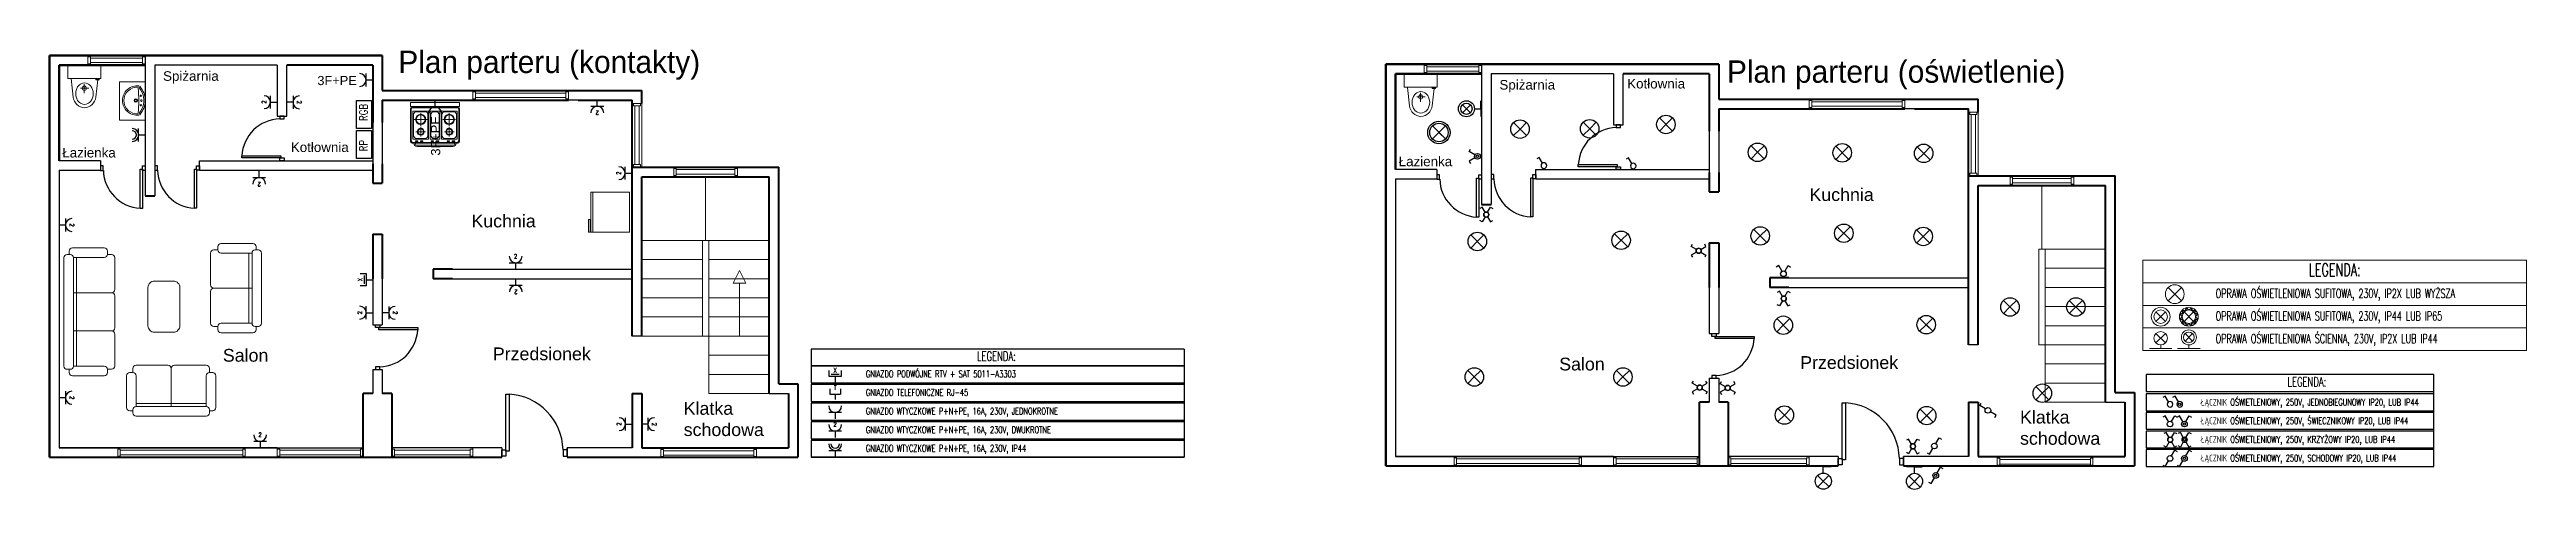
# Model space of a CAD drawing. Header units: inches. Extents: x -114 to 163, y -251 to 267.
# Drawn here: x 32.48 to 71.33, y 63.18 to 70.07 of the extents above; entities that cross this region are included whole.
import ezdxf
from ezdxf.enums import TextEntityAlignment as Align

# ---------------------------------------------------------------- set-up
doc = ezdxf.new("R2010")
doc.units = ezdxf.units.IN
doc.header["$MEASUREMENT"] = 0
doc.layers.add('01-Text', color=250, linetype='Continuous')
doc.layers.add('czerwone gniazzdka', color=10, linetype='Continuous')
doc.layers.add('DOOR WINDOW 1 75', color=7, linetype='Continuous', lineweight=9, true_color=0x666666)
doc.layers.add('FURNITURE E 1 75', color=7, linetype='Continuous', lineweight=13, true_color=0xa6a9ab)
for name, color, linetype, lineweight in [('IE-lampy-legenda_Michał_Skrzypek', 7, 'Continuous', 0), ('IE-łącznik-legenda_Michał_Skrzypek', 7, 'Continuous', 0), ('WALL 1 75', 250, 'Continuous', 40)]:
    doc.layers.add(name, color=color, linetype=linetype, lineweight=lineweight)
doc.styles.add('1do100', font='romans.shx', dxfattribs={"width": 0.8})
doc.styles.add('simplex', font='simplex.shx')
doc.styles.add('SS Projects_75_notes', font='bahnschrift.ttf', dxfattribs={"height": 0.35})
doc.styles.get("Standard").update_dxf_attribs({"font": 'arial.ttf'})

msp = doc.modelspace()

# ---------------------------------------------------------------- texts
at = {"color": 1}
msp.add_text('3F+PE', height=0.1436, dxfattribs=at).set_placement((36.683, 69.517))
at = {"color": 1, "style": 'simplex', "width": 0.9}
for rotation, p in [(90, (35.847, 69.25)), (270, (36.401, 69.247)), (180, (35.771, 67.963))]:
    msp.add_text('2', height=0.0671, rotation=rotation, dxfattribs=at).set_placement(p, align=Align.MIDDLE_CENTER)
at = {"color": 1}
msp.add_text('3F+PE', height=0.1436, rotation=90, dxfattribs=at).set_placement((38.61, 68.411))
at = {"color": 1, "lineweight": 30, "style": 'simplex', "width": 0.9}
for rotation, p in [(180, (41.073, 69.082)), (90, (41.41, 68.136)), (270, (32.833, 67.323)), (180, (39.797, 66.274)), (90, (37.349, 65.948)), (270, (37.904, 65.947)), (270, (32.833, 64.615)), (90, (41.415, 64.201)), (270, (41.97, 64.2))]:
    msp.add_text('2', height=0.0671, rotation=rotation, dxfattribs=at).set_placement(p, align=Align.MIDDLE_CENTER)
for p in [(39.793, 66.833), (35.785, 64.034)]:
    msp.add_text('2', height=0.0671, dxfattribs=at).set_placement(p, align=Align.MIDDLE_CENTER)
at = {"ltscale": 2, "style": 'simplex', "width": 0.65}
for p in [(47.335, 65.267), (67.891, 64.866)]:
    msp.add_text('LEGENDA:', height=0.1482, dxfattribs=at).set_placement(p, align=Align.MIDDLE_CENTER)
for s, p in [('GNIAZDO PODWÓJNE RTV + SAT 5011-A3303', (45.288, 64.988)), ('GNIAZDO TELEFONICZNE RJ-45', (45.288, 64.697)), ('ŁĄCZNIK OŚWIETLENIOWY, 250V, JEDNOBIEGUNOWY IP20, LUB IP44', (66.227, 64.544)), ('GNIAZDO WTYCZKOWE P+N+PE, 16A, 230V, JEDNOKROTNE ', (45.288, 64.405)), ('GNIAZDO WTYCZKOWE P+N+PE, 16A, 230V, DWUKROTNE ', (45.288, 64.113)), ('ŁĄCZNIK OŚWIETLENIOWY, 250V, ŚWIECZNIKOWY IP20, LUB IP44', (66.227, 64.253)), ('GNIAZDO WTYCZKOWE P+N+PE, 16A, 230V, IP44', (45.288, 63.822)), ('ŁĄCZNIK OŚWIETLENIOWY, 250V, KRZYŻOWY IP20, LUB IP44', (66.227, 63.961)), ('ŁĄCZNIK OŚWIETLENIOWY, 250V, SCHODOWY IP20, LUB IP44', (66.227, 63.669))]:
    msp.add_text(s, height=0.10585, dxfattribs=at).set_placement(p, align=Align.MIDDLE_LEFT)
at = {"style": 'simplex', "width": 0.9}
for s, p in [('T', (44.806, 64.772)), ('2', (44.805, 64.196))]:
    msp.add_text(s, height=0.0671, dxfattribs=at).set_placement(p, align=Align.MIDDLE_CENTER)
at = {"attachment_point": 1}
for s, width, insert, char_height in [('Spiżarnia', 1.0488, (34.263, 69.734), 0.15), ('Spiżarnia', 1.0488, (55.225, 69.597), 0.15), ('Kotłownia', 1.03705, (57.229, 69.614), 0.15), ('Kotłownia', 1.03705, (36.267, 68.618), 0.15), ('Kuchnia', 1.49811, (60.087, 67.9), 0.2), ('Kuchnia', 1.49811, (39.099, 67.486), 0.2)]:
    msp.add_mtext_dynamic_manual_height_columns(s, width=width, gutter_width=1, heights=[0], dxfattribs=dict(at, insert=insert, char_height=char_height))
at = {"color": 1, "style": 'simplex', "text_generation_flag": 4, "width": 0.9}
msp.add_attdef('X', text='SAT', height=0.0763, rotation=270, dxfattribs=at).set_placement((37.355, 66.466, 0), align=Align.MIDDLE_CENTER)
at = {"color": 0, "style": 'simplex', "text_generation_flag": 4, "width": 0.9}
msp.add_attdef('X', text='SAT', height=0.0763, rotation=180, dxfattribs=at).set_placement((44.806, 65.044, 0), align=Align.MIDDLE_CENTER)
at = {"layer": '01-Text', "char_height": 0.35, "attachment_point": 1, "style": 'SS Projects_75_notes'}
for s, insert in [('Plan parteru (kontakty)', (37.953, 70.056)), ('Plan parteru (oświetlenie)', (58.794, 69.904))]:
    msp.add_mtext_dynamic_manual_height_columns(s, width=6.34854, gutter_width=1.5, heights=[0], dxfattribs=dict(at, insert=insert))
at = {"layer": 'czerwone gniazzdka', "char_height": 0.1245, "attachment_point": 1, "rotation": 90, "style": '1do100'}
for s, insert in [('RGB', (37.344, 68.953)), ('RP', (37.344, 68.478))]:
    msp.add_mtext_dynamic_manual_height_columns(s, width=0.88126, gutter_width=0.0778, heights=[0], dxfattribs=dict(at, insert=insert))
at = {"layer": 'Defpoints', "attachment_point": 1}
for s, width, insert, char_height in [('Łazienka', 1.13397, (32.682, 68.532), 0.15), ('Łazienka', 1.13397, (53.645, 68.395), 0.15), ('Salon', 1.75413, (35.2, 65.38), 0.2), ('Przedsionek', 1.39875, (39.435, 65.403), 0.2), ('Przedsionek', 1.39875, (59.942, 65.267), 0.2), ('Salon', 1.75413, (56.162, 65.243), 0.2), ('Klatka schodowa', 1.51805, (42.429, 64.548), 0.2), ('Klatka schodowa', 1.51805, (63.391, 64.411), 0.2)]:
    msp.add_mtext_dynamic_manual_height_columns(s, width=width, gutter_width=1, heights=[0], dxfattribs=dict(at, insert=insert, char_height=char_height))

# ---------------------------------------------------------------- blocks, each defined once
blk = doc.blocks.new('A$C22302754')
for centre in [(0.211, 0.389), (0.411, 0.389)]:
    blk.add_circle(centre, 0.016)
for centre, radius, start, end in [((0.311, 0.311), 0.311, 172.0719, 270), ((0.311, 0.031), 0.451, 90, 131.9108), ((0.311, 0.311), 0.281, 174.3932, 270), ((0.311, 0.031), 0.421, 90, 130.3728), ((0.311, -3.549), 3.895, 90, 93.861), ((0.311, 0.286), 0.0375, 90, 270), ((0.311, 0.286), 0.023, 90, 270), ((0.311, 0.402), 0.0175, 90, 270), ((0.311, 0.031), 0.451, 48.0892, 90), ((0.311, 0.031), 0.421, 49.6272, 90), ((0.311, 0.402), 0.0175, 270, 90), ((0.311, 0.311), 0.311, 270, 7.9281), ((0.311, -3.549), 3.895, 86.139, 90), ((0.311, 0.311), 0.281, 270, 5.6068), ((0.311, 0.286), 0.0375, 270, 90), ((0.311, 0.286), 0.023, 270, 90)]:
    blk.add_arc(centre, radius, start, end)
blk = doc.blocks.new('A$C36CD1A03')
at = {"color": 7, "xscale": 0.7405092175406482, "yscale": 0.7405092175406482, "zscale": 0.7405092175406482, "rotation": 90}
blk.add_blockref('A$C22302754', (0.357, 0), dxfattribs=at)
blk = doc.blocks.new('Drzwi')
for points in [[(0.043, 0.665), (0.078, 0.665), (0.078, 0.052), (0.043, 0.052)], [(0, 0.069), (0.043, 0.069), (0.043, 0), (0, 0)], [(0.7, 0.069), (0.657, 0.069), (0.657, 0), (0.7, 0)]]:
    blk.add_lwpolyline(points, close=True)
blk.add_arc((0.044, 0.053), 0.612, 1.5316, 86.877)
blk = doc.blocks.new('*U16')
at = {"layer": 'IE-łącznik-legenda_Michał_Skrzypek', "lineweight": -3, "ltscale": 50}
blk.add_lwpolyline([(-1.7, -1.7), (-0.8, 1.7), (1.7, -0.8), (-0.8, 1.7), (-1.7, -1.7)], dxfattribs=at)
blk = doc.blocks.new('*U17')
at = {"layer": 'IE-lampy-legenda_Michał_Skrzypek', "color": 0, "linetype": 'ByBlock', "lineweight": -2, "transparency": 16777216}
for p, rotation in [((-36276.8, -122426.9), 59.99999999999996), ((-36274.6, -122423.4), 29.99999999999996), ((-36266.6, -122421.6), 329.9999999999999), ((-36263.1, -122423.8), 299.9999999999999), ((-36261.1, -122427.5), 269.9999999999999), ((-36277, -122431.1), 89.99999999999994), ((-36275, -122434.9), 120), ((-36271.5, -122437.1), 150), ((-36267.3, -122437.3), 180), ((-36263.5, -122435.3), 209.9999999999999), ((-36261.3, -122431.8), 239.9999999999999)]:
    blk.add_blockref('*U16', p, dxfattribs=dict(at, rotation=rotation))
blk.add_blockref('*U16', (-36270.9, -122421.4), dxfattribs=at)
blk = doc.blocks.new('Legenda lampy')
at = {"layer": 'IE-lampy-legenda_Michał_Skrzypek'}
for p, q in [((408.3, 96), (0, 96)), ((0, 96), (0, 72)), ((0, 72), (408.3, 72))]:
    blk.add_line(p, q, dxfattribs=at)
at = {"layer": 'IE-lampy-legenda_Michał_Skrzypek', "lineweight": 13, "ltscale": 50}
for p, q in [((408.3, 96), (408.3, 72)), ((26.9, 67.1), (41.1, 52.9)), ((26.9, 52.9), (41.1, 67.1)), ((14, 41.1), (24.1, 30.9)), ((14, 30.9), (24.1, 41.1)), ((44, 30.9), (54.1, 41.1)), ((54.1, 30.9), (44, 41.1)), ((7, 2), (31, 2)), ((14, 18.2), (24.1, 8.1)), ((14, 8.1), (24.1, 18.2)), ((19, 2), (19, 6)), ((37, 2), (61, 2)), ((45, 18), (53, 10)), ((45, 10), (53, 18)), ((49, 2), (49, 6))]:
    blk.add_line(p, q, dxfattribs=at)
for points in [[(0, 72), (0, 48), (408.3, 48), (408.3, 72)], [(0, 48), (0, 24), (408.3, 24), (408.3, 48)], [(0, 24), (0, 0), (408.3, 0), (408.3, 24)]]:
    blk.add_lwpolyline(points, dxfattribs=at)
for centre, radius in [((34, 60), 10), ((19, 36), 10), ((19, 36), 7.14), ((49, 36), 10), ((49, 36), 7.14), ((19, 13.1), 7.14), ((49, 14), 8), ((49, 14), 5.71)]:
    blk.add_circle(centre, radius, dxfattribs=at)
at = {"layer": 'IE-lampy-legenda_Michał_Skrzypek', "lineweight": -3}
blk.add_blockref('*U17', (36318.1, 122465.3), dxfattribs=at)
at = {"layer": 'IE-lampy-legenda_Michał_Skrzypek', "ltscale": 2, "style": 'simplex', "width": 0.65}
blk.add_text('LEGENDA:', height=13.42, dxfattribs=at).set_placement((204.2, 85.9), align=Align.MIDDLE_CENTER)
for s, p in [('OPRAWA OŚWIETLENIOWA SUFITOWA, 230V, IP2X LUB WYŻSZA', (77.6, 60.7)), ('OPRAWA OŚWIETLENIOWA SUFITOWA, 230V, IP44 LUB IP65', (77.6, 36.7)), ('OPRAWA OŚWIETLENIOWA ŚCIENNA, 230V, IP2X LUB IP44', (77.6, 12.7))]:
    blk.add_text(s, height=9.582, dxfattribs=at).set_placement(p, align=Align.MIDDLE_LEFT)

# ---------------------------------------------------------------- linework, layer by layer
for p, q in [((32.769, 69.831), (33.982, 69.831)), ((36.052, 69.831), (36.052, 69.031)), ((36.202, 69.031), (36.202, 69.831)), ((53.732, 69.695), (54.944, 69.695)), ((57.014, 69.695), (57.014, 68.895)), ((57.164, 68.895), (57.164, 69.695)), ((40.772, 69.281), (40.622, 69.281)), ((36.052, 69.031), (36.202, 69.031)), ((37.552, 68.931), (37.552, 68.281)), ((37.702, 68.931), (37.702, 68.281)), ((57.014, 68.895), (57.164, 68.895)), ((58.514, 68.795), (58.514, 68.145)), ((58.664, 68.795), (58.664, 68.145)), ((61.734, 69.145), (61.584, 69.145)), ((34.832, 68.331), (37.552, 68.331)), ((34.832, 68.181), (34.832, 68.331)), ((34.832, 68.181), (37.552, 68.181)), ((55.794, 68.195), (58.514, 68.195)), ((55.794, 68.045), (55.794, 68.195)), ((55.794, 68.045), (58.514, 68.045)), ((38.802, 66.631), (41.62, 66.631)), ((38.802, 66.481), (41.62, 66.481)), ((59.764, 66.495), (62.582, 66.495)), ((59.764, 66.345), (62.582, 66.345)), ((41.772, 65.581), (41.622, 65.581)), ((50.282, 65.378), (44.431, 65.378)), ((44.431, 65.378), (44.431, 65.113)), ((50.282, 65.378), (50.282, 63.682)), ((62.734, 65.445), (62.584, 65.445)), ((44.431, 65.113), (50.282, 65.113)), ((50.282, 65.113), (44.431, 65.113)), ((44.431, 65.113), (44.431, 64.848)), ((69.88, 64.977), (65.37, 64.977)), ((65.37, 64.977), (65.37, 64.712)), ((69.88, 63.537), (69.88, 64.977)), ((43.772, 64.681), (44.072, 64.681)), ((44.431, 64.848), (50.282, 64.848)), ((50.282, 64.822), (44.431, 64.822)), ((44.431, 64.822), (44.431, 64.557)), ((44.431, 64.557), (50.282, 64.557)), ((50.282, 64.53), (44.431, 64.53)), ((44.431, 64.53), (44.431, 64.265)), ((64.734, 64.545), (65.034, 64.545)), ((65.37, 64.712), (69.88, 64.712)), ((69.88, 64.677), (65.37, 64.677)), ((65.37, 64.677), (65.37, 64.412)), ((65.67, 64.641), (65.632, 64.619)), ((65.722, 64.551), (65.67, 64.641)), ((65.822, 64.641), (65.783, 64.619)), ((65.874, 64.551), (65.822, 64.641)), ((44.431, 64.265), (50.282, 64.265)), ((50.282, 64.238), (44.431, 64.238)), ((44.431, 64.238), (44.431, 63.973)), ((65.37, 64.412), (69.88, 64.412)), ((69.88, 64.385), (65.37, 64.385)), ((65.37, 64.385), (65.37, 64.12)), ((65.37, 64.12), (69.88, 64.12)), ((65.67, 64.331), (65.632, 64.309)), ((65.722, 64.241), (65.67, 64.331)), ((65.767, 64.241), (65.819, 64.331)), ((65.819, 64.331), (65.857, 64.309)), ((65.894, 64.331), (65.856, 64.309)), ((65.946, 64.241), (65.894, 64.331)), ((65.991, 64.241), (66.043, 64.331)), ((66.043, 64.331), (66.081, 64.309)), ((36.052, 63.831), (32.632, 63.831)), ((32.632, 63.831), (37.402, 63.831)), ((39.122, 63.831), (37.852, 63.831)), ((39.576, 63.831), (39.122, 63.831)), ((41.622, 63.831), (40.601, 63.831)), ((44.431, 63.973), (50.282, 63.973)), ((50.282, 63.947), (44.431, 63.947)), ((44.431, 63.947), (44.431, 63.682)), ((69.88, 64.093), (65.37, 64.093)), ((65.37, 64.093), (65.37, 63.828)), ((65.37, 63.828), (69.88, 63.828)), ((69.88, 63.802), (65.37, 63.802)), ((65.37, 63.802), (65.37, 63.537)), ((65.681, 64.072), (65.647, 64.052)), ((65.681, 63.84), (65.647, 63.86)), ((65.728, 63.991), (65.681, 64.072)), ((65.728, 63.921), (65.681, 63.84)), ((65.767, 63.703), (65.819, 63.793)), ((65.768, 63.991), (65.815, 64.072)), ((65.768, 63.921), (65.815, 63.84)), ((65.815, 64.072), (65.85, 64.052)), ((65.815, 63.84), (65.85, 63.86)), ((65.819, 63.793), (65.857, 63.77)), ((65.906, 64.072), (65.871, 64.052)), ((65.906, 63.84), (65.871, 63.86)), ((65.952, 63.991), (65.906, 64.072)), ((65.952, 63.921), (65.906, 63.84)), ((65.991, 63.703), (66.043, 63.793)), ((65.992, 63.991), (66.039, 64.072)), ((65.992, 63.921), (66.039, 63.84)), ((66.039, 64.072), (66.074, 64.052)), ((66.039, 63.84), (66.074, 63.86)), ((66.043, 63.793), (66.081, 63.77)), ((44.431, 63.682), (50.282, 63.682)), ((50.282, 63.682), (44.431, 63.682)), ((57.014, 63.695), (53.594, 63.695)), ((53.594, 63.695), (58.364, 63.695)), ((60.084, 63.695), (58.814, 63.695)), ((60.538, 63.695), (60.084, 63.695)), ((62.584, 63.695), (61.563, 63.695)), ((65.37, 63.537), (69.88, 63.537)), ((65.632, 63.558), (65.67, 63.535)), ((65.67, 63.535), (65.722, 63.625)), ((65.856, 63.558), (65.894, 63.535)), ((65.894, 63.535), (65.946, 63.625))]:
    msp.add_line(p, q)
at = {"color": 1, "lineweight": 30, "ltscale": 3}
for p, q in [((37.448, 69.496), (37.448, 69.698)), ((37.448, 69.597), (37.548, 69.597)), ((38.63, 69.176), (38.429, 69.176)), ((38.53, 69.176), (38.53, 69.277)), ((41.174, 69.182), (40.972, 69.182)), ((41.073, 69.182), (41.073, 69.283)), ((33.88, 68.634), (33.88, 68.835)), ((33.88, 68.735), (33.981, 68.735)), ((41.51, 68.036), (41.51, 68.237)), ((41.51, 68.136), (41.611, 68.136)), ((32.733, 67.323), (32.632, 67.323)), ((32.733, 67.424), (32.733, 67.223)), ((39.693, 66.732), (39.894, 66.732)), ((39.793, 66.732), (39.793, 66.631)), ((39.797, 66.374), (39.797, 66.475)), ((39.898, 66.374), (39.697, 66.374)), ((37.45, 65.848), (37.45, 66.049)), ((37.45, 65.948), (37.55, 65.948)), ((37.804, 65.947), (37.703, 65.947)), ((37.804, 66.048), (37.804, 65.846)), ((32.733, 64.615), (32.632, 64.615)), ((32.733, 64.716), (32.733, 64.514)), ((41.515, 64.1), (41.515, 64.302)), ((41.515, 64.201), (41.616, 64.201)), ((41.869, 64.2), (41.769, 64.2)), ((41.869, 64.3), (41.869, 64.099)), ((35.684, 63.934), (35.885, 63.934)), ((35.785, 63.934), (35.785, 63.833))]:
    msp.add_line(p, q, dxfattribs=at)
at = {"color": 1, "ltscale": 3}
for p, q in [((35.948, 69.149), (35.948, 69.35)), ((35.948, 69.25), (36.048, 69.25)), ((36.301, 69.247), (36.2, 69.247)), ((36.301, 69.347), (36.301, 69.146)), ((35.872, 68.064), (35.67, 68.064)), ((35.771, 68.064), (35.771, 68.165)), ((37.355, 66.562, 0), (37.45, 66.562, 0)), ((37.418, 66.53, 0), (37.418, 66.403, 0)), ((37.45, 66.562, 0), (37.45, 66.371, 0)), ((37.45, 66.466, 0), (37.546, 66.466, 0)), ((37.45, 66.371, 0), (37.355, 66.371, 0))]:
    msp.add_line(p, q, dxfattribs=at)
at = {"color": 5}
for p, q in [((54.77, 69.083), (54.644, 69.209)), ((54.707, 69.146), (54.77, 69.209)), ((54.378, 68.672), (54.173, 68.877)), ((54.276, 68.774), (54.173, 68.672)), ((54.276, 68.774), (54.378, 68.877)), ((54.276, 68.774), (54.378, 68.672)), ((54.707, 69.146), (54.644, 69.083)), ((54.707, 69.146), (54.77, 69.083)), ((55.651, 68.725), (55.446, 68.93)), ((55.548, 68.827), (55.446, 68.725)), ((55.548, 68.827), (55.651, 68.93)), ((55.548, 68.827), (55.651, 68.725)), ((56.743, 68.73), (56.538, 68.935)), ((56.641, 68.832), (56.538, 68.73)), ((56.641, 68.832), (56.743, 68.935)), ((56.641, 68.832), (56.743, 68.73)), ((57.939, 68.797), (57.734, 69.002)), ((57.836, 68.9), (57.734, 68.797)), ((57.836, 68.9), (57.939, 69.002)), ((57.836, 68.9), (57.939, 68.797)), ((59.376, 68.361), (59.171, 68.566)), ((59.273, 68.463), (59.171, 68.361)), ((59.273, 68.463), (59.376, 68.566)), ((59.273, 68.463), (59.376, 68.361)), ((60.704, 68.352), (60.499, 68.557)), ((60.602, 68.455), (60.499, 68.352)), ((60.602, 68.455), (60.704, 68.557)), ((60.602, 68.455), (60.704, 68.352)), ((61.983, 68.344), (61.778, 68.549)), ((61.88, 68.447), (61.778, 68.344)), ((61.88, 68.447), (61.983, 68.549)), ((61.88, 68.447), (61.983, 68.344)), ((59.418, 67.05), (59.213, 67.255)), ((59.315, 67.152), (59.418, 67.255)), ((60.73, 67.092), (60.524, 67.297)), ((60.627, 67.194), (60.729, 67.297)), ((61.974, 67.041), (61.769, 67.247)), ((61.872, 67.144), (61.974, 67.247)), ((54.98, 66.962), (54.775, 67.167)), ((54.878, 67.065), (54.775, 66.962)), ((54.878, 67.065), (54.98, 67.167)), ((54.878, 67.065), (54.98, 66.962)), ((57.237, 66.981), (57.032, 67.186)), ((57.134, 67.084), (57.032, 66.981)), ((57.134, 67.084), (57.237, 67.186)), ((57.134, 67.084), (57.237, 66.981)), ((59.315, 67.152), (59.213, 67.05)), ((59.315, 67.152), (59.418, 67.05)), ((60.627, 67.194), (60.524, 67.092)), ((60.627, 67.194), (60.73, 67.092)), ((61.872, 67.144), (61.769, 67.041)), ((61.872, 67.144), (61.974, 67.041)), ((63.335, 65.936), (63.13, 66.141)), ((63.233, 66.038), (63.335, 66.141)), ((64.369, 65.936), (64.164, 66.141)), ((64.267, 66.038), (64.369, 66.141)), ((59.781, 65.649), (59.576, 65.855)), ((59.678, 65.752), (59.576, 65.649)), ((59.678, 65.752), (59.781, 65.855)), ((59.678, 65.752), (59.781, 65.649)), ((62.021, 65.658), (61.816, 65.863)), ((61.919, 65.76), (61.816, 65.658)), ((61.919, 65.76), (62.021, 65.863)), ((61.919, 65.76), (62.021, 65.658)), ((63.233, 66.038), (63.13, 65.936)), ((63.233, 66.038), (63.335, 65.936)), ((64.267, 66.038), (64.164, 65.936)), ((64.267, 66.038), (64.369, 65.936)), ((54.934, 64.839), (54.729, 65.044)), ((54.831, 64.941), (54.729, 64.839)), ((54.831, 64.941), (54.934, 65.044)), ((54.831, 64.941), (54.934, 64.839)), ((57.265, 64.839), (57.06, 65.044)), ((57.162, 64.941), (57.06, 64.839)), ((57.162, 64.941), (57.265, 65.044)), ((57.162, 64.941), (57.265, 64.839)), ((63.842, 64.583), (63.637, 64.789)), ((63.74, 64.686), (63.637, 64.583)), ((63.74, 64.686), (63.842, 64.788)), ((63.74, 64.686), (63.842, 64.583)), ((59.798, 64.241), (59.593, 64.446)), ((59.695, 64.343), (59.593, 64.241)), ((59.695, 64.343), (59.798, 64.446)), ((59.695, 64.343), (59.798, 64.241)), ((62.03, 64.232), (61.825, 64.437)), ((61.927, 64.335), (61.825, 64.232)), ((61.927, 64.335), (62.03, 64.437)), ((61.927, 64.335), (62.03, 64.232)), ((60.305, 63.307), (60.241, 63.37)), ((60.367, 63.371), (60.243, 63.244)), ((60.305, 63.307), (60.367, 63.371)), ((61.736, 63.304), (61.672, 63.366)), ((61.798, 63.367), (61.673, 63.24)), ((61.736, 63.304), (61.798, 63.367)), ((60.305, 63.307), (60.369, 63.245)), ((61.736, 63.304), (61.8, 63.241))]:
    msp.add_line(p, q, dxfattribs=at)
at = {"color": 3}
for p, q in [((54.751, 68.475), (54.773, 68.513)), ((54.841, 68.423), (54.751, 68.475)), ((55.849, 68.383), (55.81, 68.361)), ((55.9, 68.293), (55.849, 68.383)), ((54.841, 68.378), (54.751, 68.326)), ((54.751, 68.326), (54.773, 68.288)), ((57.251, 68.378), (57.212, 68.356)), ((57.303, 68.288), (57.251, 68.378)), ((54.952, 67.603), (54.918, 67.583)), ((54.952, 67.371), (54.918, 67.392)), ((54.999, 67.522), (54.952, 67.603)), ((54.999, 67.452), (54.952, 67.371)), ((55.039, 67.522), (55.086, 67.603)), ((55.039, 67.452), (55.086, 67.371)), ((55.086, 67.603), (55.121, 67.583)), ((55.086, 67.371), (55.121, 67.392)), ((58.234, 66.987), (58.254, 67.021)), ((58.315, 66.94), (58.234, 66.987)), ((58.315, 66.9), (58.234, 66.853)), ((58.234, 66.853), (58.254, 66.818)), ((58.384, 66.94), (58.465, 66.987)), ((58.384, 66.9), (58.465, 66.853)), ((58.465, 66.987), (58.445, 67.021)), ((58.465, 66.853), (58.445, 66.818)), ((59.606, 66.686), (59.567, 66.664)), ((59.658, 66.596), (59.606, 66.686)), ((59.702, 66.596), (59.754, 66.686)), ((59.754, 66.686), (59.793, 66.664)), ((59.617, 66.285), (59.582, 66.265)), ((59.617, 66.054), (59.582, 66.074)), ((59.664, 66.204), (59.617, 66.285)), ((59.664, 66.135), (59.617, 66.054)), ((59.704, 66.204), (59.751, 66.285)), ((59.704, 66.135), (59.751, 66.054)), ((59.751, 66.285), (59.785, 66.265)), ((59.751, 66.054), (59.785, 66.074)), ((58.25, 64.841), (58.27, 64.875)), ((58.331, 64.794), (58.25, 64.841)), ((58.331, 64.754), (58.25, 64.707)), ((58.25, 64.707), (58.27, 64.672)), ((58.401, 64.794), (58.482, 64.841)), ((58.401, 64.754), (58.482, 64.707)), ((58.482, 64.841), (58.462, 64.875)), ((58.482, 64.707), (58.462, 64.672)), ((58.689, 64.835), (58.709, 64.869)), ((58.77, 64.788), (58.689, 64.835)), ((58.77, 64.748), (58.689, 64.701)), ((58.689, 64.701), (58.709, 64.666)), ((58.839, 64.788), (58.92, 64.835)), ((58.839, 64.748), (58.92, 64.701)), ((58.92, 64.835), (58.9, 64.869)), ((58.92, 64.701), (58.9, 64.666)), ((62.759, 64.492), (62.781, 64.53)), ((62.849, 64.44), (62.759, 64.492)), ((63.016, 64.343), (62.926, 64.395)), ((62.994, 64.305), (63.016, 64.343)), ((61.644, 63.968), (61.61, 63.948)), ((61.644, 63.737), (61.61, 63.757)), ((61.691, 63.887), (61.644, 63.968)), ((61.691, 63.818), (61.644, 63.737)), ((61.731, 63.887), (61.778, 63.968)), ((61.731, 63.818), (61.778, 63.737)), ((61.778, 63.968), (61.813, 63.948)), ((61.778, 63.737), (61.813, 63.757)), ((61.934, 63.752), (61.973, 63.729)), ((61.973, 63.729), (62.025, 63.819)), ((62.069, 63.897), (62.121, 63.987)), ((62.121, 63.987), (62.16, 63.964)), ((61.995, 63.268), (62.047, 63.358)), ((62.092, 63.435), (62.143, 63.525)), ((62.143, 63.525), (62.182, 63.503)), ((61.956, 63.291), (61.995, 63.268))]:
    msp.add_line(p, q, dxfattribs=at)
at = {"lineweight": 30}
for p, q in [((33.282, 68.331), (33.282, 68.181)), ((54.244, 68.195), (54.244, 68.045))]:
    msp.add_line(p, q, dxfattribs=at)
at = {"ltscale": 3}
for p, q in [((44.71, 64.949, 0), (44.71, 65.044, 0)), ((44.901, 64.949, 0), (44.71, 64.949, 0)), ((44.806, 64.949, 0), (44.806, 64.853, 0)), ((44.901, 65.044, 0), (44.901, 64.949, 0)), ((44.722, 64.756), (44.722, 64.672)), ((44.722, 64.672), (44.889, 64.672)), ((44.806, 64.672), (44.806, 64.589)), ((44.889, 64.756), (44.889, 64.672)), ((44.705, 64.387), (44.906, 64.387)), ((44.805, 64.387), (44.805, 64.286)), ((44.705, 64.095), (44.906, 64.095)), ((44.705, 63.789), (44.906, 63.789)), ((44.805, 64.095), (44.805, 63.994)), ((44.806, 63.789), (44.806, 63.689))]:
    msp.add_line(p, q, dxfattribs=at)
at = {"color": 0, "ltscale": 3}
for p, q in [((44.869, 64.981, 0), (44.742, 64.981, 0)), ((44.742, 64.981, 0), (44.742, 64.981, 0)), ((44.869, 64.981, 0), (44.869, 64.981, 0))]:
    msp.add_line(p, q, dxfattribs=at)
at = {"color": 5}
for centre, radius in [((54.707, 69.146), 0.126), ((54.707, 69.146), 0.0892), ((54.276, 68.774), 0.176), ((54.276, 68.774), 0.145), ((55.548, 68.827), 0.145), ((56.641, 68.832), 0.145), ((57.836, 68.9), 0.145), ((59.273, 68.463), 0.145), ((60.602, 68.455), 0.145), ((61.88, 68.447), 0.145), ((57.134, 67.084), 0.145), ((59.315, 67.152), 0.145), ((60.627, 67.194), 0.145), ((61.872, 67.144), 0.145), ((54.878, 67.065), 0.145), ((63.233, 66.038), 0.145), ((64.267, 66.038), 0.145), ((59.678, 65.752), 0.145), ((61.919, 65.76), 0.145), ((54.831, 64.941), 0.145), ((57.162, 64.941), 0.145), ((63.74, 64.686), 0.145), ((59.695, 64.343), 0.145), ((61.927, 64.335), 0.145), ((60.305, 63.307), 0.126), ((61.736, 63.304), 0.126)]:
    msp.add_circle(centre, radius, dxfattribs=at)
at = {"color": 3}
for centre, radius in [((54.879, 68.4), 0.0185), ((62.887, 64.417), 0.0445), ((62.047, 63.858), 0.0445), ((62.069, 63.397), 0.0445), ((62.069, 63.397), 0.0185)]:
    msp.add_circle(centre, radius, dxfattribs=at)
for centre, radius in [((65.896, 64.512), 0.0185), ((65.969, 64.203), 0.0185), ((65.972, 63.956), 0.0185), ((65.744, 63.664), 0.0445), ((65.969, 63.664), 0.0445), ((65.969, 63.664), 0.0185)]:
    msp.add_circle(centre, radius)
at = {"color": 1, "lineweight": 30, "ltscale": 3}
for centre, radius, start, end in [((37.347, 69.597), 0.101, 270, 90), ((38.53, 69.075), 0.101, 0, 180), ((41.073, 69.082), 0.101, 0, 180), ((33.78, 68.735), 0.101, 270, 90), ((33.78, 68.735), 0.0671, 270, 90), ((41.41, 68.136), 0.101, 270, 90), ((32.833, 67.323), 0.101, 90, 270), ((39.793, 66.833), 0.101, 180, 0), ((39.797, 66.274), 0.101, 0, 180), ((37.349, 65.948), 0.101, 270, 90), ((37.904, 65.947), 0.101, 90, 270), ((32.833, 64.615), 0.101, 90, 270), ((41.415, 64.201), 0.101, 270, 90), ((41.97, 64.2), 0.101, 90, 270), ((35.785, 64.034), 0.101, 180, 0)]:
    msp.add_arc(centre, radius, start, end, dxfattribs=at)
at = {"color": 1, "ltscale": 3}
for centre, start, end in [((35.847, 69.25), 270, 90), ((36.401, 69.247), 90, 270), ((35.771, 67.963), 0, 180)]:
    msp.add_arc(centre, 0.101, start, end, dxfattribs=at)
at = {"ltscale": 3}
for centre, radius in [((44.805, 64.487), 0.101), ((44.805, 64.196), 0.101), ((44.806, 63.89), 0.101), ((44.806, 63.89), 0.0671)]:
    msp.add_arc(centre, radius, 180, 0, dxfattribs=at)
at = {"color": 3}
for centre, major_axis in [((54.879, 68.4), (-0.0315, 0.0315)), ((55.019, 67.487), (0.0283, 0.0283)), ((58.35, 66.92), (-0.0283, 0.0283)), ((59.68, 66.558), (0.0315, 0.0315)), ((59.684, 66.169), (0.0283, 0.0283)), ((58.366, 64.774), (-0.0283, 0.0283)), ((58.805, 64.768), (-0.0283, 0.0283)), ((61.711, 63.853), (0.0283, 0.0283))]:
    msp.add_ellipse(centre, major_axis=major_axis, ratio=1, start_param=5.497787, end_param=11.780972, dxfattribs=at)
at = {"color": 3, "extrusion": (0, 0, -1)}
for centre, major_axis, start_param, end_param in [((55.923, 68.255), (0.0315, 0.0315), 3.926991, 10.210176), ((57.325, 68.249), (0.0315, 0.0315), 3.926991, 10.210176), ((55.019, 67.487), (-0.0283, 0.0283), 2.356194490192296, 8.639379797371882), ((58.35, 66.92), (-0.0283, -0.0283), 2.356194490192296, 8.639379797371882), ((59.684, 66.169), (-0.0283, 0.0283), 2.356194490192296, 8.639379797371882), ((58.366, 64.774), (-0.0283, -0.0283), 2.356194490192296, 8.639379797371882), ((58.805, 64.768), (-0.0283, -0.0283), 2.356194490192296, 8.639379797371882), ((61.711, 63.853), (-0.0283, 0.0283), 2.356194490192296, 8.639379797371882)]:
    msp.add_ellipse(centre, major_axis=major_axis, ratio=1, start_param=start_param, end_param=end_param, dxfattribs=at)
at = {"extrusion": (0, 0, -1)}
for centre, major_axis, start_param, end_param in [((65.744, 64.512), (0.0315, 0.0315), 3.926991, 10.210176), ((65.896, 64.512), (0.0315, 0.0315), 3.926991, 10.210176), ((65.748, 63.956), (-0.0283, 0.0283), 2.356194490192296, 8.639379797371882), ((65.972, 63.956), (-0.0283, 0.0283), 2.356194490192296, 8.639379797371882)]:
    msp.add_ellipse(centre, major_axis=major_axis, ratio=1, start_param=start_param, end_param=end_param, dxfattribs=at)
for centre, major_axis in [((65.744, 64.203), (0.0315, 0.0315)), ((65.969, 64.203), (0.0315, 0.0315)), ((65.748, 63.956), (0.0283, 0.0283)), ((65.972, 63.956), (0.0283, 0.0283))]:
    msp.add_ellipse(centre, major_axis=major_axis, ratio=1, start_param=5.497787, end_param=11.780972)
at = {"layer": 'czerwone gniazzdka'}
for points in [[(37.297, 68.839), (37.297, 69.278), (37.532, 69.278), (37.532, 68.839)], [(37.297, 68.364), (37.297, 68.803), (37.532, 68.803), (37.532, 68.364)]]:
    msp.add_lwpolyline(points, close=True, dxfattribs=at)
at = {"layer": 'Defpoints', "color": 5}
for p, q in [((54.934, 69.146), (54.934, 69.269)), ((54.833, 69.146), (54.934, 69.146)), ((54.934, 69.146), (54.934, 69.023)), ((60.303, 63.535), (60.18, 63.533)), ((60.241, 63.37), (60.215, 63.396)), ((60.303, 63.535), (60.426, 63.536)), ((60.304, 63.434), (60.303, 63.535)), ((60.367, 63.371), (60.393, 63.398)), ((61.733, 63.531), (61.61, 63.529)), ((61.672, 63.366), (61.645, 63.392)), ((61.733, 63.531), (61.856, 63.532)), ((61.734, 63.43), (61.733, 63.531)), ((61.798, 63.367), (61.824, 63.394)), ((60.243, 63.244), (60.217, 63.217)), ((60.369, 63.245), (60.396, 63.219)), ((61.673, 63.24), (61.647, 63.213)), ((61.8, 63.241), (61.826, 63.215))]:
    msp.add_line(p, q, dxfattribs=at)
at = {"layer": 'Defpoints'}
for p, q in [((37.552, 66.481), (37.552, 65.757)), ((37.702, 66.481), (37.702, 65.757)), ((58.514, 66.345), (58.514, 65.621)), ((58.664, 66.345), (58.664, 65.621)), ((37.552, 65.757), (37.702, 65.757)), ((58.514, 65.621), (58.664, 65.621)), ((37.552, 65.056), (37.702, 65.056)), ((37.552, 65.056), (37.552, 64.681)), ((37.702, 65.056), (37.702, 64.681)), ((58.514, 64.92), (58.664, 64.92)), ((58.514, 64.92), (58.514, 64.545)), ((58.664, 64.92), (58.664, 64.545)), ((39.576, 63.831), (39.576, 63.681)), ((40.601, 63.8), (40.601, 63.831)), ((40.601, 63.831), (40.601, 63.681)), ((60.538, 63.695), (60.538, 63.545)), ((61.563, 63.664), (61.563, 63.695)), ((61.563, 63.695), (61.563, 63.545))]:
    msp.add_line(p, q, dxfattribs=at)
at = {"layer": 'DOOR WINDOW 1 75'}
for p, q in [((33.082, 69.981), (33.082, 69.831)), ((33.122, 69.961), (33.082, 69.961)), ((33.122, 69.961), (33.122, 69.851)), ((33.942, 69.941), (33.122, 69.941)), ((33.942, 69.961), (33.942, 69.851)), ((33.982, 69.961), (33.942, 69.961)), ((33.122, 69.851), (33.082, 69.851)), ((33.942, 69.871), (33.122, 69.871)), ((33.982, 69.851), (33.942, 69.851)), ((54.044, 69.845), (54.044, 69.695)), ((54.084, 69.825), (54.044, 69.825)), ((54.084, 69.715), (54.044, 69.715)), ((54.084, 69.825), (54.084, 69.715)), ((54.904, 69.805), (54.084, 69.805)), ((54.904, 69.735), (54.084, 69.735)), ((54.904, 69.825), (54.904, 69.715)), ((54.944, 69.825), (54.904, 69.825)), ((54.944, 69.715), (54.904, 69.715)), ((39.122, 69.431), (39.122, 69.281)), ((39.162, 69.411), (39.122, 69.411)), ((39.162, 69.301), (39.122, 69.301)), ((39.162, 69.411), (39.162, 69.301)), ((40.582, 69.391), (39.162, 69.391)), ((40.582, 69.321), (39.162, 69.321)), ((40.619, 69.303), (40.579, 69.303)), ((40.581, 69.303), (40.581, 69.413)), ((40.622, 69.411), (40.582, 69.411)), ((40.622, 69.281), (40.622, 69.431)), ((41.622, 69.281), (41.622, 69.231)), ((41.772, 69.231), (41.622, 69.231)), ((41.642, 69.191), (41.642, 69.231)), ((41.752, 69.191), (41.642, 69.191)), ((41.662, 68.271), (41.662, 69.191)), ((41.732, 68.271), (41.732, 69.191)), ((41.752, 69.191), (41.752, 69.231)), ((41.772, 68.231), (41.772, 69.231)), ((60.084, 69.295), (60.084, 69.145)), ((60.124, 69.275), (60.084, 69.275)), ((60.124, 69.165), (60.084, 69.165)), ((60.124, 69.275), (60.124, 69.165)), ((61.544, 69.255), (60.124, 69.255)), ((61.544, 69.185), (60.124, 69.185)), ((61.582, 69.166), (61.542, 69.166)), ((61.543, 69.167), (61.543, 69.276)), ((61.584, 69.275), (61.544, 69.275)), ((61.584, 69.145), (61.584, 69.295)), ((62.584, 69.145), (62.584, 69.095)), ((62.734, 69.095), (62.584, 69.095)), ((62.604, 69.055), (62.604, 69.095)), ((62.714, 69.055), (62.604, 69.055)), ((62.624, 68.135), (62.624, 69.055)), ((62.694, 68.135), (62.694, 69.055)), ((62.714, 69.055), (62.714, 69.095)), ((62.734, 68.095), (62.734, 69.095)), ((41.622, 68.231), (41.772, 68.231)), ((41.752, 68.271), (41.642, 68.271)), ((41.642, 68.231), (41.642, 68.271)), ((41.752, 68.231), (41.752, 68.271)), ((42.272, 68.081), (42.272, 68.231)), ((42.312, 68.211), (42.272, 68.211)), ((42.312, 68.101), (42.272, 68.101)), ((42.312, 68.211), (42.312, 68.101)), ((43.232, 68.191), (42.312, 68.191)), ((43.232, 68.121), (42.312, 68.121)), ((43.232, 68.211), (43.232, 68.101)), ((43.272, 68.211), (43.232, 68.211)), ((43.272, 68.101), (43.232, 68.101)), ((43.272, 68.081), (43.272, 68.231)), ((62.584, 68.095), (62.734, 68.095)), ((62.714, 68.135), (62.604, 68.135)), ((62.604, 68.095), (62.604, 68.135)), ((62.714, 68.095), (62.714, 68.135)), ((63.234, 67.945), (63.234, 68.095)), ((63.274, 68.075), (63.234, 68.075)), ((63.274, 68.075), (63.274, 67.965)), ((64.194, 68.055), (63.274, 68.055)), ((64.194, 68.075), (64.194, 67.965)), ((64.234, 68.075), (64.194, 68.075)), ((64.234, 67.945), (64.234, 68.095)), ((63.274, 67.965), (63.234, 67.965)), ((64.194, 67.985), (63.274, 67.985)), ((64.234, 67.965), (64.194, 67.965)), ((33.552, 63.681), (33.552, 63.831)), ((33.592, 63.811), (33.552, 63.811)), ((33.592, 63.811), (33.592, 63.701)), ((35.512, 63.791), (33.592, 63.791)), ((35.512, 63.721), (33.592, 63.721)), ((35.512, 63.811), (35.512, 63.701)), ((35.552, 63.811), (35.512, 63.811)), ((35.552, 63.681), (35.552, 63.831)), ((36.052, 63.681), (36.052, 63.831)), ((36.092, 63.811), (36.052, 63.811)), ((36.092, 63.811), (36.092, 63.701)), ((37.362, 63.791), (36.092, 63.791)), ((37.362, 63.721), (36.092, 63.721)), ((37.362, 63.811), (37.362, 63.701)), ((37.402, 63.811), (37.362, 63.811)), ((37.892, 63.811), (37.852, 63.811)), ((37.892, 63.811), (37.892, 63.701)), ((39.082, 63.791), (37.892, 63.791)), ((39.082, 63.721), (37.892, 63.721)), ((39.082, 63.811), (39.082, 63.701)), ((39.122, 63.811), (39.082, 63.811)), ((39.122, 63.681), (39.122, 63.831)), ((42.072, 63.681), (42.072, 63.831)), ((42.112, 63.803), (42.072, 63.803)), ((42.112, 63.803), (42.112, 63.693)), ((43.532, 63.783), (42.112, 63.783)), ((43.532, 63.803), (43.532, 63.693)), ((43.572, 63.803), (43.532, 63.803)), ((43.572, 63.681), (43.572, 63.831)), ((33.592, 63.701), (33.552, 63.701)), ((35.552, 63.701), (35.512, 63.701)), ((36.092, 63.701), (36.052, 63.701)), ((37.402, 63.701), (37.362, 63.701)), ((37.892, 63.701), (37.852, 63.701)), ((39.122, 63.701), (39.082, 63.701)), ((42.112, 63.693), (42.072, 63.693)), ((43.532, 63.713), (42.112, 63.713)), ((43.572, 63.693), (43.532, 63.693)), ((54.514, 63.545), (54.514, 63.695)), ((54.554, 63.675), (54.514, 63.675)), ((54.554, 63.565), (54.514, 63.565)), ((54.554, 63.675), (54.554, 63.565)), ((56.474, 63.655), (54.554, 63.655)), ((56.474, 63.585), (54.554, 63.585)), ((56.474, 63.675), (56.474, 63.565)), ((56.514, 63.675), (56.474, 63.675)), ((56.514, 63.565), (56.474, 63.565)), ((56.514, 63.544), (56.514, 63.694)), ((57.014, 63.545), (57.014, 63.695)), ((57.054, 63.675), (57.014, 63.675)), ((57.054, 63.565), (57.014, 63.565)), ((57.054, 63.675), (57.054, 63.565)), ((58.324, 63.655), (57.054, 63.655)), ((58.324, 63.585), (57.054, 63.585)), ((58.324, 63.675), (58.324, 63.565)), ((58.364, 63.675), (58.324, 63.675)), ((58.364, 63.565), (58.324, 63.565)), ((58.854, 63.675), (58.814, 63.675)), ((58.854, 63.565), (58.814, 63.565)), ((58.854, 63.675), (58.854, 63.565)), ((60.044, 63.655), (58.854, 63.655)), ((60.044, 63.585), (58.854, 63.585)), ((60.044, 63.675), (60.044, 63.565)), ((60.084, 63.675), (60.044, 63.675)), ((60.084, 63.565), (60.044, 63.565)), ((60.084, 63.545), (60.084, 63.695)), ((63.034, 63.545), (63.034, 63.695)), ((63.074, 63.666), (63.034, 63.666)), ((63.074, 63.556), (63.034, 63.556)), ((63.074, 63.666), (63.074, 63.556)), ((64.494, 63.646), (63.074, 63.646)), ((64.494, 63.576), (63.074, 63.576)), ((64.494, 63.666), (64.494, 63.556)), ((64.534, 63.666), (64.494, 63.666)), ((64.534, 63.556), (64.494, 63.556)), ((64.534, 63.545), (64.534, 63.695))]:
    msp.add_line(p, q, dxfattribs=at)
at = {"layer": 'FURNITURE E 1 75'}
for p, q in [((33.287, 69.831), (32.769, 69.831)), ((32.769, 69.831), (32.769, 69.619)), ((32.769, 69.619), (33.287, 69.619)), ((32.852, 69.329), (32.82, 69.618)), ((33.206, 69.613), (33.206, 69.602)), ((33.263, 69.613), (33.206, 69.613)), ((33.206, 69.602), (33.262, 69.602)), ((33.208, 69.329), (33.238, 69.602)), ((33.262, 69.602), (33.262, 69.613)), ((33.287, 69.619), (33.287, 69.831)), ((33.582, 68.966), (33.582, 69.566)), ((33.582, 69.566), (33.982, 69.566)), ((54.249, 69.695), (53.732, 69.695)), ((53.732, 69.695), (53.732, 69.482)), ((54.249, 69.482), (54.249, 69.695)), ((32.966, 69.47), (33.097, 69.47)), ((33.026, 69.391), (33.026, 69.534)), ((33.982, 69.431), (33.982, 69.281)), ((38.146, 69.244), (38.146, 69.18)), ((38.146, 69.244), (38.911, 69.244)), ((38.911, 69.18), (38.146, 69.18)), ((38.886, 69.17), (38.171, 69.17)), ((38.876, 69.16), (38.181, 69.16)), ((38.911, 69.18), (38.911, 69.244)), ((53.732, 69.482), (54.249, 69.482)), ((53.815, 69.193), (53.783, 69.481)), ((53.928, 69.333), (54.06, 69.333)), ((53.988, 69.254), (53.988, 69.397)), ((54.168, 69.476), (54.168, 69.466)), ((54.225, 69.476), (54.168, 69.476)), ((54.168, 69.466), (54.224, 69.466)), ((54.17, 69.193), (54.2, 69.466)), ((54.224, 69.466), (54.224, 69.476)), ((33.582, 68.966), (33.982, 68.966)), ((38.146, 69.145), (38.146, 68.634)), ((38.156, 69.135), (38.156, 68.644)), ((38.181, 69.11), (38.181, 68.669)), ((38.428, 69.11), (38.181, 69.11)), ((38.191, 69.05), (38.191, 68.729)), ((38.204, 68.979), (38.404, 68.979)), ((38.229, 68.786), (38.379, 68.786)), ((38.368, 69.1), (38.241, 69.1)), ((38.304, 69.079), (38.304, 68.879)), ((38.304, 68.861), (38.304, 68.711)), ((38.418, 68.729), (38.418, 69.05)), ((38.428, 68.669), (38.428, 69.11)), ((38.453, 69.11), (38.603, 69.11)), ((38.453, 68.669), (38.453, 69.11)), ((38.463, 68.729), (38.463, 69.05)), ((38.513, 69.1), (38.543, 69.1)), ((38.593, 69.05), (38.593, 68.729)), ((38.603, 69.11), (38.603, 68.669)), ((38.628, 69.11), (38.876, 69.11)), ((38.628, 68.669), (38.628, 69.11)), ((38.638, 68.729), (38.638, 69.05)), ((38.852, 68.979), (38.652, 68.979)), ((38.827, 68.786), (38.677, 68.786)), ((38.688, 69.1), (38.816, 69.1)), ((38.752, 69.079), (38.752, 68.879)), ((38.752, 68.861), (38.752, 68.711)), ((38.866, 69.05), (38.866, 68.729)), ((38.876, 69.11), (38.876, 68.669)), ((38.901, 68.644), (38.901, 69.135)), ((38.911, 68.634), (38.911, 69.145)), ((38.171, 68.609), (38.886, 68.609)), ((38.181, 68.669), (38.428, 68.669)), ((38.181, 68.619), (38.876, 68.619)), ((38.198, 68.604), (38.198, 68.609)), ((38.218, 68.604), (38.218, 68.609)), ((38.241, 68.679), (38.368, 68.679)), ((38.248, 68.574), (38.808, 68.574)), ((38.248, 68.554), (38.808, 68.554)), ((38.603, 68.669), (38.453, 68.669)), ((38.543, 68.679), (38.513, 68.679)), ((38.876, 68.669), (38.628, 68.669)), ((38.816, 68.679), (38.688, 68.679)), ((38.838, 68.604), (38.838, 68.609)), ((38.858, 68.604), (38.858, 68.609)), ((42.772, 67.081), (42.772, 68.081)), ((41.58, 67.84), (40.975, 67.84)), ((40.975, 67.21), (40.975, 67.84)), ((41.005, 67.21), (41.005, 67.84)), ((41.58, 67.21), (41.58, 67.84)), ((63.734, 66.945), (63.734, 67.945)), ((40.935, 67.41), (40.96, 67.41)), ((40.935, 67.21), (40.935, 67.41)), ((40.96, 67.21), (40.96, 67.41)), ((32.756, 66.862), (32.806, 66.862)), ((32.791, 66.863), (32.791, 66.913)), ((32.841, 66.963), (33.341, 66.963)), ((33.391, 66.913), (33.391, 66.863)), ((33.391, 66.862), (33.456, 66.862)), ((35.008, 66.883), (35.008, 66.383)), ((35.123, 66.933), (35.058, 66.933)), ((35.123, 66.984), (35.123, 66.934)), ((35.673, 67.034), (35.173, 67.034)), ((35.173, 66.884), (35.658, 66.884)), ((35.608, 65.783), (35.608, 66.884)), ((35.658, 65.783), (35.658, 66.884)), ((35.708, 66.934), (35.758, 66.934)), ((35.723, 66.934), (35.723, 66.984)), ((35.808, 66.884), (35.808, 65.783)), ((40.935, 67.21), (40.96, 67.21)), ((41.58, 67.21), (40.975, 67.21)), ((41.772, 67.081), (43.772, 67.081)), ((42.722, 65.581), (42.722, 67.081)), ((42.822, 64.681), (42.822, 67.081)), ((63.684, 66.945), (64.734, 66.945)), ((63.684, 65.445), (63.684, 66.945)), ((63.784, 64.545), (63.784, 66.945)), ((32.706, 65.111), (32.706, 66.812)), ((33.341, 66.813), (32.856, 66.813)), ((32.856, 66.812), (32.856, 65.111)), ((32.906, 66.812), (32.906, 65.112)), ((33.506, 66.312), (33.506, 66.812)), ((41.772, 66.781), (42.722, 66.781)), ((41.772, 66.481), (42.722, 66.481)), ((42.822, 66.781), (43.772, 66.781)), ((42.822, 66.481), (43.772, 66.481)), ((43.303, 66.612), (43.203, 66.412)), ((43.303, 66.612), (43.403, 66.412)), ((63.784, 66.645), (64.734, 66.645)), ((33.456, 66.262), (32.856, 66.262)), ((33.506, 65.712), (33.506, 66.212)), ((35.008, 66.283), (35.008, 65.783)), ((35.058, 66.333), (35.658, 66.333)), ((41.772, 66.181), (42.722, 66.181)), ((42.822, 66.181), (43.772, 66.181)), ((43.203, 66.412), (43.403, 66.412)), ((43.303, 65.581), (43.303, 66.412)), ((63.784, 66.345), (64.734, 66.345)), ((33.456, 65.662), (32.856, 65.662)), ((35.123, 65.733), (35.058, 65.733)), ((35.123, 65.682), (35.123, 65.732)), ((35.173, 65.782), (35.658, 65.782)), ((35.758, 65.733), (35.708, 65.733)), ((35.723, 65.732), (35.723, 65.682)), ((41.772, 65.881), (42.722, 65.881)), ((42.822, 65.881), (43.772, 65.881)), ((63.784, 66.045), (64.734, 66.045)), ((63.784, 65.745), (64.734, 65.745)), ((33.506, 65.612), (33.506, 65.112)), ((35.673, 65.632), (35.173, 65.632)), ((41.622, 65.581), (43.772, 65.581)), ((42.822, 65.281), (43.772, 65.281)), ((63.684, 65.445), (64.734, 65.445)), ((32.806, 65.061), (32.756, 65.061)), ((32.791, 65.061), (32.791, 65.011)), ((32.841, 64.961), (33.341, 64.961)), ((33.341, 65.111), (32.856, 65.111)), ((33.391, 65.062), (33.456, 65.062)), ((33.391, 65.011), (33.391, 65.061)), ((33.689, 64.461), (33.689, 64.961)), ((33.739, 65.011), (33.789, 65.011)), ((33.79, 65.011), (33.79, 65.076)), ((33.839, 64.961), (33.839, 64.476)), ((34.34, 65.126), (33.84, 65.126)), ((34.39, 65.076), (34.39, 64.476)), ((34.94, 65.126), (34.44, 65.126)), ((34.941, 64.961), (34.941, 64.476)), ((34.99, 65.011), (34.99, 65.076)), ((35.041, 65.011), (34.991, 65.011)), ((35.091, 64.461), (35.091, 64.961)), ((42.822, 64.981), (43.772, 64.981)), ((63.784, 65.145), (64.734, 65.145)), ((33.84, 64.526), (34.941, 64.526)), ((42.822, 64.681), (43.772, 64.681)), ((63.784, 64.845), (64.734, 64.845)), ((63.784, 64.545), (64.734, 64.545)), ((33.789, 64.411), (33.739, 64.411)), ((33.79, 64.376), (33.79, 64.426)), ((33.84, 64.476), (34.941, 64.476)), ((34.941, 64.326), (33.84, 64.326)), ((34.991, 64.426), (34.991, 64.376)), ((34.991, 64.411), (35.041, 64.411))]:
    msp.add_line(p, q, dxfattribs=at)
for points in [[(32.903, 69.317, -0.166063), (32.903, 69.448, -0.090349), (32.932, 69.501, -0.10431), (32.979, 69.538, -0.237057), (33.082, 69.538, -0.10431), (33.128, 69.501, -0.090349), (33.158, 69.448, -0.166063), (33.158, 69.317, -0.090349), (33.128, 69.264, -0.10431), (33.082, 69.227, -0.237057), (32.979, 69.227, -0.10431), (32.932, 69.264, -0.090349), (32.903, 69.317, -0.082467)], [(53.865, 69.18, -0.166063), (53.865, 69.312, -0.090349), (53.895, 69.365, -0.10431), (53.941, 69.402, -0.237057), (54.044, 69.402, -0.10431), (54.091, 69.365, -0.090349), (54.12, 69.312, -0.166063), (54.12, 69.18, -0.090349), (54.091, 69.127, -0.10431), (54.044, 69.09, -0.237057), (53.941, 69.09, -0.10431), (53.895, 69.127, -0.090349), (53.865, 69.18, -0.082467)]]:
    msp.add_lwpolyline(points, format="xyb", dxfattribs=at)
for points in [[(38.22, 68.633), (38.22, 68.643), (38.258, 68.643), (38.258, 68.633)], [(38.3, 68.633), (38.3, 68.643), (38.338, 68.643), (38.338, 68.633)], [(38.467, 68.633), (38.467, 68.643), (38.506, 68.643), (38.506, 68.633)], [(38.547, 68.633), (38.547, 68.643), (38.586, 68.643), (38.586, 68.633)], [(38.757, 68.633), (38.757, 68.643), (38.718, 68.643), (38.718, 68.633)], [(38.837, 68.633), (38.837, 68.643), (38.798, 68.643), (38.798, 68.633)]]:
    msp.add_lwpolyline(points, close=True, dxfattribs=at)
msp.add_lwpolyline([(34.426, 66.443), (34.126, 66.443, 0.414214), (34.026, 66.343), (34.026, 65.743, 0.414214), (34.126, 65.643), (34.426, 65.643, 0.414214), (34.526, 65.743), (34.526, 66.343, 0.414214)], format="xyb", close=True, dxfattribs=at)
for centre, radius in [((33.028, 69.468), 0.0333), ((53.99, 69.332), 0.0333), ((38.304, 68.979), 0.08), ((38.304, 68.979), 0.07), ((38.304, 68.786), 0.055), ((38.304, 68.786), 0.045), ((38.752, 68.979), 0.08), ((38.752, 68.979), 0.07), ((38.752, 68.786), 0.055), ((38.752, 68.786), 0.045)]:
    msp.add_circle(centre, radius, dxfattribs=at)
for centre, radius, start, end in [((33.048, 69.355), 0.197, 187.4737, 264.917), ((33.013, 69.355), 0.197, 275.083, 352.5263), ((38.171, 69.145), 0.025, 90, 180), ((38.181, 69.135), 0.025, 90, 180), ((38.876, 69.135), 0.025, 360, 90), ((38.886, 69.145), 0.025, 360, 90), ((54.01, 69.218), 0.197, 187.4737, 264.917), ((53.975, 69.218), 0.197, 275.083, 352.5263), ((38.241, 69.05), 0.05, 90, 180), ((38.368, 69.05), 0.05, 0, 90), ((38.513, 69.05), 0.05, 90, 180), ((38.543, 69.05), 0.05, 0, 90), ((38.688, 69.05), 0.05, 90, 180), ((38.816, 69.05), 0.05, 360, 90), ((38.171, 68.634), 0.025, 180, 270), ((38.181, 68.644), 0.025, 180, 270), ((38.241, 68.729), 0.05, 180, 270), ((38.248, 68.604), 0.05, 180, 270), ((38.248, 68.604), 0.03, 180, 270), ((38.368, 68.729), 0.05, 270, 0), ((38.513, 68.729), 0.05, 180, 270), ((38.543, 68.729), 0.05, 270, 0), ((38.688, 68.729), 0.05, 180, 270), ((38.808, 68.604), 0.05, 270, 0), ((38.808, 68.604), 0.03, 270, 0), ((38.816, 68.729), 0.05, 270, 360), ((38.876, 68.644), 0.025, 270, 0), ((38.886, 68.634), 0.025, 270, 0), ((32.756, 66.812), 0.05, 90, 180), ((32.841, 66.913), 0.05, 90, 180), ((32.806, 66.812), 0.05, 0, 90), ((33.341, 66.913), 0.05, 0, 90), ((33.341, 66.863), 0.05, 270, 0), ((33.456, 66.812), 0.05, 0, 90), ((35.058, 66.883), 0.05, 90, 180), ((35.173, 66.984), 0.05, 90, 180), ((35.173, 66.934), 0.05, 180, 270), ((35.708, 66.884), 0.05, 90, 180), ((35.673, 66.984), 0.05, 0, 90), ((35.758, 66.884), 0.05, 0, 90), ((33.456, 66.312), 0.05, 270, 0), ((33.456, 66.212), 0.05, 0, 90), ((35.058, 66.383), 0.05, 180, 270), ((35.058, 66.283), 0.05, 90, 180), ((33.456, 65.712), 0.05, 270, 0), ((33.456, 65.612), 0.05, 0, 90), ((35.058, 65.783), 0.05, 180, 270), ((35.173, 65.732), 0.05, 90, 180), ((35.173, 65.682), 0.05, 180, 270), ((35.708, 65.783), 0.05, 180, 270), ((35.673, 65.682), 0.05, 270, 0), ((35.758, 65.783), 0.05, 270, 0), ((32.756, 65.111), 0.05, 180, 270), ((32.841, 65.011), 0.05, 180, 270), ((32.806, 65.111), 0.05, 270, 0), ((33.341, 65.061), 0.05, 0, 90), ((33.341, 65.011), 0.05, 270, 0), ((33.456, 65.112), 0.05, 270, 0), ((33.739, 64.961), 0.05, 90, 180), ((33.789, 64.961), 0.05, 0, 90), ((33.84, 65.076), 0.05, 90, 180), ((34.34, 65.076), 0.05, 0, 90), ((34.44, 65.076), 0.05, 90, 180), ((34.94, 65.076), 0.05, 0, 90), ((34.991, 64.961), 0.05, 90, 180), ((35.041, 64.961), 0.05, 0, 90), ((33.739, 64.461), 0.05, 180, 270), ((33.84, 64.426), 0.05, 90, 180), ((33.84, 64.376), 0.05, 180, 270), ((34.941, 64.426), 0.05, 0, 90), ((34.941, 64.376), 0.05, 270, 0), ((35.041, 64.461), 0.05, 270, 0)]:
    msp.add_arc(centre, radius, start, end, dxfattribs=at)
at = {"layer": 'WALL 1 75', "lineweight": 211}
for p, q in [((37.702, 69.981), (32.482, 69.981)), ((32.482, 69.981), (32.482, 63.681)), ((33.982, 69.831), (32.632, 69.831)), ((32.632, 69.831), (32.632, 68.331)), ((58.664, 69.845), (53.444, 69.845)), ((53.444, 69.845), (53.444, 63.545)), ((54.944, 69.695), (53.594, 69.695)), ((53.594, 69.695), (53.594, 68.195))]:
    msp.add_line(p, q, dxfattribs=at)
at = {"layer": 'WALL 1 75', "lineweight": 30}
for p, q in [((33.982, 69.981), (33.982, 67.781)), ((36.052, 69.831), (34.132, 69.831)), ((34.132, 69.831), (34.132, 67.781)), ((54.944, 69.845), (54.944, 67.645)), ((57.014, 69.695), (55.094, 69.695)), ((55.094, 69.695), (55.094, 67.645)), ((33.282, 68.331), (32.632, 68.331)), ((32.632, 68.181), (32.632, 63.831)), ((32.632, 68.181), (33.282, 68.181)), ((54.244, 68.195), (53.594, 68.195)), ((53.594, 68.045), (53.594, 63.695)), ((53.594, 68.045), (54.244, 68.045))]:
    msp.add_line(p, q, dxfattribs=at)
at = {"layer": 'WALL 1 75'}
for p, q in [((37.702, 69.981), (37.702, 69.431)), ((37.552, 69.831), (36.202, 69.831)), ((37.552, 69.831), (37.552, 68.931)), ((58.514, 69.695), (57.164, 69.695)), ((58.514, 69.695), (58.514, 68.795)), ((58.664, 69.845), (58.664, 69.295)), ((37.702, 69.431), (41.772, 69.431)), ((37.702, 69.281), (40.622, 69.281)), ((37.702, 69.281), (37.702, 68.931)), ((40.772, 69.281), (41.622, 69.281)), ((41.622, 65.581), (41.622, 69.281)), ((41.772, 69.231), (41.772, 69.431)), ((58.664, 69.295), (62.734, 69.295)), ((62.734, 69.095), (62.734, 69.295)), ((58.664, 69.145), (61.584, 69.145)), ((58.664, 69.145), (58.664, 68.795)), ((61.734, 69.145), (62.584, 69.145)), ((62.584, 65.445), (62.584, 69.145)), ((37.552, 68.281), (37.552, 67.981)), ((37.702, 68.281), (37.702, 67.981)), ((41.622, 68.231), (43.922, 68.231)), ((41.772, 68.081), (43.772, 68.081)), ((41.772, 65.581), (41.772, 68.081)), ((43.772, 64.681), (43.772, 68.081)), ((43.922, 64.831), (43.922, 68.231)), ((58.514, 68.145), (58.514, 67.845)), ((58.664, 68.145), (58.664, 67.845)), ((62.584, 68.095), (64.884, 68.095)), ((64.884, 64.695), (64.884, 68.095)), ((33.982, 67.781), (34.132, 67.781)), ((37.552, 67.981), (37.702, 67.981)), ((54.944, 67.645), (55.094, 67.645)), ((58.514, 67.845), (58.664, 67.845)), ((62.734, 67.945), (64.734, 67.945)), ((62.734, 65.445), (62.734, 67.945)), ((64.734, 64.545), (64.734, 67.945)), ((37.552, 67.181), (37.702, 67.181)), ((37.552, 67.181), (37.552, 66.481)), ((37.702, 67.181), (37.702, 66.481)), ((58.514, 67.045), (58.664, 67.045)), ((58.514, 67.045), (58.514, 66.345)), ((58.664, 67.045), (58.664, 66.345)), ((38.502, 66.631), (38.502, 66.481)), ((38.802, 66.631), (38.502, 66.631)), ((38.802, 66.481), (38.502, 66.481)), ((59.464, 66.495), (59.464, 66.345)), ((59.764, 66.495), (59.464, 66.495)), ((59.764, 66.345), (59.464, 66.345)), ((37.402, 63.681), (37.402, 64.681)), ((37.552, 64.681), (37.402, 64.681)), ((37.852, 64.681), (37.702, 64.681)), ((37.852, 64.681), (37.852, 63.681)), ((41.622, 64.681), (41.772, 64.681)), ((41.622, 64.681), (41.622, 63.831)), ((41.772, 64.681), (41.772, 63.831)), ((43.922, 64.831), (44.222, 64.831)), ((44.072, 64.681), (44.072, 63.831)), ((44.222, 64.831), (44.222, 63.681)), ((58.364, 63.545), (58.364, 64.545)), ((58.514, 64.545), (58.364, 64.545)), ((58.814, 64.545), (58.664, 64.545)), ((58.814, 64.545), (58.814, 63.545)), ((62.584, 64.545), (62.734, 64.545)), ((62.584, 64.545), (62.584, 63.695)), ((62.734, 64.545), (62.734, 63.695)), ((64.884, 64.695), (65.184, 64.695)), ((65.034, 64.545), (65.034, 63.695)), ((65.184, 64.695), (65.184, 63.545)), ((41.772, 63.831), (44.072, 63.831)), ((32.482, 63.681), (39.576, 63.681)), ((40.601, 63.681), (44.222, 63.681)), ((53.444, 63.545), (60.538, 63.545)), ((61.563, 63.545), (65.184, 63.545)), ((62.734, 63.695), (65.034, 63.695))]:
    msp.add_line(p, q, dxfattribs=at)

# ---------------------------------------------------------------- block references
at = {"layer": 'Defpoints'}
for p, rotation in [((36.163, 68.331), 90), ((57.126, 68.194), 90), ((33.982, 68.249), 180), ((34.832, 68.25), 180), ((54.944, 68.112), 180), ((55.794, 68.114), 180), ((37.594, 65.757), 270.0000000000002), ((58.556, 65.62), 270.0000000000002)]:
    msp.add_blockref('Drzwi', p, dxfattribs=dict(at, rotation=rotation))
at = {"layer": 'Defpoints', "xscale": 1.464378650697802, "yscale": 1.464378650697802, "zscale": 1.464378650697802}
for p in [(39.576, 63.699), (60.538, 63.563)]:
    msp.add_blockref('Drzwi', p, dxfattribs=at)
at = {"layer": 'FURNITURE E 1 75', "xscale": -1}
msp.add_blockref('A$C36CD1A03', (33.982, 69.045), dxfattribs=at)
at = {"layer": 'IE-lampy-legenda_Michał_Skrzypek', "lineweight": -3, "ltscale": 50, "xscale": 0.01473765065228941, "yscale": 0.01473765065228941, "zscale": 0.01473765065228941}
msp.add_blockref('Legenda lampy', (65.317, 65.355), dxfattribs=at)

msp.set_redraw_order([(e.dxf.handle, doc.entitydb.next_handle()) for e in msp.query("TEXT MTEXT ATTDEF DIMENSION ARC_DIMENSION")])  # texts and dimensions are drawn at this point

doc.saveas('drawing.dxf')
